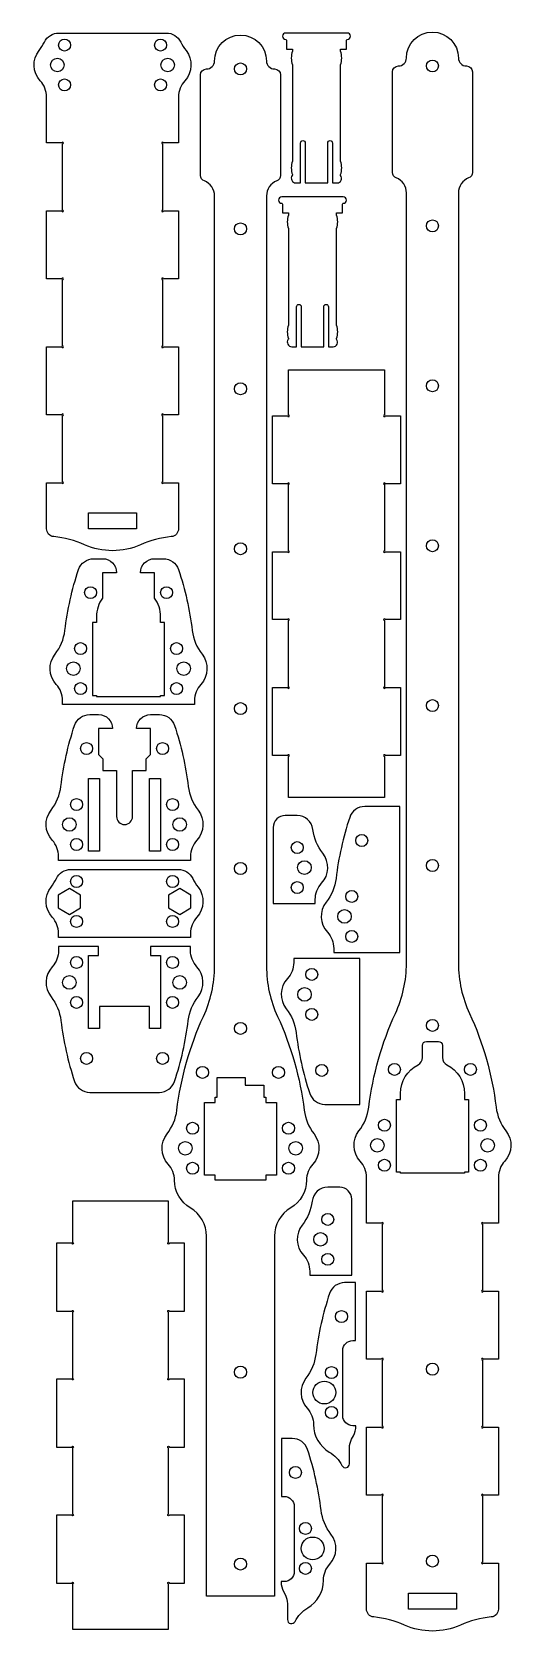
# Model space of a CAD drawing. Header units: millimetres. Extents: x 10 to 130, y 10 to 410.
import ezdxf

# ---------------------------------------------------------------- set-up
doc = ezdxf.new("R2010")
doc.units = ezdxf.units.MM
doc.layers.add('TechDraw', color=7, linetype='CONTINUOUS')

msp = doc.modelspace()

# ---------------------------------------------------------------- linework, layer by layer
at = {"layer": 'TechDraw', "color": 7}
for p, q in [((16.5633, 409.750001), (43.4367, 409.750001)), ((81, 409.750001), (73.3, 409.750001)), ((88.7, 409.750001), (81, 409.750001)), ((73.5, 407.950001), (73.5, 405.750001)), ((73.5, 405.750001), (75, 405.750001)), ((75, 405.750001), (75, 405.250001)), ((87, 405.250001), (87, 405.750001)), ((87, 405.750001), (88.5, 405.750001)), ((87.01142, 405.183401), (87.01142, 405.183401)), ((88.5, 405.750001), (88.5, 407.950001)), ((55.5, 402.75), (55.5, 402.75)), ((68.5, 402.75), (68.5, 402.75)), ((75, 401.750001), (75, 377.750001)), ((86.99999, 377.750001), (86.99999, 401.750001)), ((87.01141, 401.816601), (87.01141, 401.816601)), ((103.5, 403.5), (103.5, 403.5)), ((116.5, 403.5), (116.5, 403.5)), ((52, 374.147), (52, 399.25)), ((72, 399.25), (72, 374.147)), ((100, 374.897), (100, 400)), ((120, 400), (120, 374.897)), ((13.5, 382.250001), (13.5, 393.750001)), ((46.5, 393.750001), (46.5, 382.250001)), ((17.3, 382.250001), (13.5, 382.250001)), ((17.5, 365.450001), (17.5, 382.050001)), ((42.5, 382.050001), (42.5, 365.450001)), ((46.5, 382.250001), (42.7, 382.250001)), ((77, 372.250001), (77, 382.250001)), ((78.2, 382.250001), (78.2, 372.250001)), ((83.8, 372.250001), (83.8, 382.250001)), ((85, 382.250001), (85, 372.250001)), ((55.5, 176.3133), (55.5, 369.024)), ((68.5, 369.024), (68.5, 176.3133)), ((80, 368.750001), (72.3, 368.750001)), ((75.85109, 372.250001), (77, 372.250001)), ((78.2, 372.250001), (81, 372.250001)), ((87.7, 368.750001), (80, 368.750001)), ((81, 372.250001), (83.8, 372.250001)), ((85, 372.250001), (86.1489, 372.250001)), ((103.5, 177.0633), (103.5, 369.774)), ((116.5, 369.774), (116.5, 177.0633)), ((13.5, 348.250001), (13.5, 365.250001)), ((13.5, 365.250001), (13.7, 365.250001)), ((13.7, 365.250001), (17.3, 365.250001)), ((42.7, 365.250001), (46.3, 365.250001)), ((46.3, 365.250001), (46.5, 365.250001)), ((46.5, 365.250001), (46.5, 348.250001)), ((72.5, 366.950001), (72.5, 364.750001)), ((72.5, 364.750001), (74, 364.750001)), ((74, 364.750001), (74, 364.250001)), ((86, 364.250001), (86, 364.750001)), ((86, 364.750001), (87.5, 364.750001)), ((87.5, 364.750001), (87.5, 366.950001)), ((74, 360.750001), (74, 336.750001)), ((85.99999, 336.750001), (85.99999, 360.750001)), ((86.01141, 360.816601), (86.01141, 360.816601)), ((86.01142, 364.183401), (86.01142, 364.183401)), ((17.3, 348.250001), (13.5, 348.250001)), ((17.5, 331.450001), (17.5, 348.050001)), ((42.5, 348.050001), (42.5, 331.450001)), ((46.5, 348.250001), (42.7, 348.250001)), ((76, 331.250001), (76, 341.250001)), ((77.2, 341.250001), (77.2, 331.250001)), ((82.8, 331.250001), (82.8, 341.250001)), ((84, 341.250001), (84, 331.250001)), ((13.5, 314.25), (13.5, 331.250001)), ((13.5, 331.250001), (13.7, 331.250001)), ((13.7, 331.250001), (17.3, 331.250001)), ((42.7, 331.250001), (46.3, 331.250001)), ((46.3, 331.250001), (46.5, 331.250001)), ((46.5, 331.250001), (46.5, 314.25)), ((74.85109, 331.250001), (76, 331.250001)), ((77.2, 331.250001), (80, 331.250001)), ((80, 331.250001), (82.8, 331.250001)), ((84, 331.250001), (85.1489, 331.250001)), ((74, 314.2), (74, 325.5)), ((74, 325.5), (98, 325.5)), ((98, 325.5), (98, 314.2)), ((17.3, 314.25), (13.5, 314.25)), ((17.5, 297.45), (17.5, 314.05)), ((42.5, 314.05), (42.5, 297.45)), ((46.5, 314.25), (42.7, 314.25)), ((70, 297), (70, 314)), ((70, 314), (70.2, 314)), ((70.2, 314), (73.8, 314)), ((98.2, 314), (101.8, 314)), ((101.8, 314), (102, 314)), ((102, 314), (102, 297)), ((13.5, 285.75), (13.5, 297.25)), ((13.5, 297.25), (13.7, 297.25)), ((13.7, 297.25), (17.3, 297.25)), ((42.7, 297.25), (46.3, 297.25)), ((46.3, 297.25), (46.5, 297.25)), ((46.5, 297.25), (46.5, 285.75)), ((70.2, 297), (70, 297)), ((73.8, 297), (70.2, 297)), ((74, 280.2), (74, 296.8)), ((98, 296.8), (98, 280.2)), ((101.8, 297), (98.2, 297)), ((102, 297), (101.8, 297)), ((24, 285.75), (24, 289.75)), ((24, 289.75), (36, 289.75)), ((36, 289.75), (36, 285.75)), ((36, 285.75), (24, 285.75)), ((25.28735, 278.25), (27.5, 278.25)), ((40.5, 278.25), (42.71265, 278.25)), ((70, 263), (70, 280)), ((70, 280), (70.2, 280)), ((70.2, 280), (73.8, 280)), ((98.2, 280), (101.8, 280)), ((101.8, 280), (102, 280)), ((102, 280), (102, 263)), ((31, 274.75), (27.5, 274.75)), ((27.5, 274.75), (27.5, 268.41369)), ((40.5, 274.75), (37, 274.75)), ((40.5, 268.41369), (40.5, 274.75)), ((26, 262.25), (25, 262.25)), ((25, 262.25), (25, 244.05)), ((26, 263.75), (26, 262.25)), ((42, 262.25), (42, 263.75)), ((43, 262.25), (42, 262.25)), ((43, 244.05), (43, 262.25)), ((70.2, 263), (70, 263)), ((73.8, 263), (70.2, 263)), ((74, 246.2), (74, 262.8)), ((98, 262.8), (98, 246.2)), ((101.8, 263), (98.2, 263)), ((102, 263), (101.8, 263)), ((70, 229), (70, 246)), ((70, 246), (70.2, 246)), ((70.2, 246), (73.8, 246)), ((98.2, 246), (101.8, 246)), ((101.8, 246), (102, 246)), ((102, 246), (102, 229)), ((17.5, 241.75), (17.5, 242.75)), ((50.5, 241.75), (17.5, 241.75)), ((25, 244.05), (26, 244.05)), ((26, 244.05), (26, 243.75)), ((26, 243.75), (42, 243.75)), ((42, 243.75), (42, 244.05)), ((42, 244.05), (43, 244.05)), ((50.5, 242.75), (50.5, 241.75)), ((24.28735, 239.25), (26.5, 239.25)), ((39.5, 239.25), (41.71265, 239.25)), ((30, 235.75), (26.5, 235.75)), ((26.5, 235.75), (26.5, 229.25)), ((39.5, 235.75), (36, 235.75)), ((39.5, 229.25), (39.5, 235.75)), ((26.5, 229.25), (27.6, 228.15)), ((38.4, 228.15), (39.5, 229.25)), ((70.2, 229), (70, 229)), ((73.8, 229), (70.2, 229)), ((74, 218.5), (74, 228.8)), ((98, 228.8), (98, 218.5)), ((101.8, 229), (98.2, 229)), ((102, 229), (101.8, 229)), ((27.6, 228.15), (27.6, 225.25)), ((27.6, 225.25), (31, 225.25)), ((31, 225.25), (31, 213.75)), ((35, 213.75), (35, 225.25)), ((35, 225.25), (38.4, 225.25)), ((38.4, 225.25), (38.4, 228.15)), ((24, 205.05), (24, 223.25)), ((24, 223.25), (26.75, 223.25)), ((26.75, 223.25), (26.75, 205.05)), ((39.25, 205.05), (39.25, 223.25)), ((39.25, 223.25), (42, 223.25)), ((42, 223.25), (42, 205.05)), ((98, 218.5), (74, 218.5)), ((76.141489, 214.0229), (73.19047, 214.0229)), ((101.80953, 216.25), (93.09688, 216.25)), ((101.80953, 179.75), (101.80953, 216.25)), ((70.19047, 211.02293), (70.19047, 191.9771)), ((26.75, 205.05), (24, 205.05)), ((42, 205.05), (39.25, 205.05)), ((16.5, 202.75), (16.5, 203.75)), ((49.5, 202.75), (16.5, 202.75)), ((19.5633, 200.5), (46.4367, 200.5)), ((49.5, 203.75), (49.5, 202.75)), ((19.2, 195.73316), (16.4, 194.11658)), ((16.4, 194.11658), (16.4, 190.88342)), ((22, 194.11658), (19.2, 195.73316)), ((22, 190.88342), (22, 194.11658)), ((46.8, 195.73316), (44, 194.11658)), ((44, 194.11658), (44, 190.88342)), ((49.6, 194.11658), (46.8, 195.73316)), ((49.6, 190.88342), (49.6, 194.11658)), ((80.69047, 191.9771), (80.69047, 192.9771)), ((16.4, 190.88342), (19.2, 189.26684)), ((19.2, 189.26684), (22, 190.88342)), ((44, 190.88342), (46.8, 189.26684)), ((46.8, 189.26684), (49.6, 190.88342)), ((70.19047, 191.9771), (80.69047, 191.9771)), ((16.5, 183.5), (16.5, 184.5)), ((49.5, 184.5), (49.5, 183.5)), ((49.5, 183.5), (16.5, 183.5)), ((26.5, 181.25), (16.5, 181.25)), ((16.5, 181.25), (16.5, 180.25)), ((26.5, 178.95), (26.5, 181.25)), ((49.5, 181.25), (39.5, 181.25)), ((39.5, 181.25), (39.5, 178.95)), ((49.5, 180.25), (49.5, 181.25)), ((85.30953, 180.75), (85.30953, 179.75)), ((24, 160.75), (24, 178.95)), ((24, 178.95), (26.5, 178.95)), ((39.5, 178.95), (42, 178.95)), ((42, 178.95), (42, 160.75)), ((91.80953, 178.25), (75.30953, 178.25)), ((75.30953, 178.25), (75.30953, 177.25)), ((85.30953, 179.75), (101.80953, 179.75)), ((91.80953, 141.75), (91.80953, 178.25)), ((39.25, 166.25), (26.75, 166.25)), ((26.75, 166.25), (26.75, 160.75)), ((39.25, 160.75), (39.25, 166.25)), ((26.75, 160.75), (24, 160.75)), ((42, 160.75), (39.25, 160.75)), ((107.5, 153.4303), (107.5, 156.5)), ((108.5, 157.5), (111.5, 157.5)), ((112.5, 156.5), (112.5, 153.4303)), ((56.2, 143.55), (56.2, 148.45)), ((56.2, 148.45), (63.2, 148.45)), ((63.2, 148.45), (63.2, 146.55)), ((24.28735, 144.75), (41.71265, 144.75)), ((63.2, 146.55), (67.8, 146.55)), ((67.8, 146.55), (67.8, 143.55)), ((102, 143), (102, 144.5)), ((118, 144.5), (118, 143)), ((53, 124.05), (53, 142.25)), ((53, 142.25), (55.7, 142.25)), ((55.7, 142.25), (55.7, 143.55)), ((55.7, 143.55), (56.2, 143.55)), ((67.8, 143.55), (68.3, 143.55)), ((68.3, 143.55), (68.3, 142.25)), ((68.3, 142.25), (71, 142.25)), ((71, 142.25), (71, 124.05)), ((83.09688, 141.75), (91.80953, 141.75)), ((101, 124.8), (101, 143)), ((101, 143), (102, 143)), ((118, 143), (119, 143)), ((119, 143), (119, 124.8)), ((102, 124.8), (101, 124.8)), ((102, 124.5), (102, 124.8)), ((118, 124.5), (102, 124.5)), ((119, 124.8), (118, 124.8)), ((118, 124.8), (118, 124.5)), ((55.7, 124.05), (53, 124.05)), ((55.7, 122.75), (55.7, 124.05)), ((68.3, 122.75), (55.7, 122.75)), ((71, 124.05), (68.3, 124.05)), ((68.3, 124.05), (68.3, 122.75)), ((86.80953, 121.0229), (83.858511, 121.0229)), ((93.5, 112), (93.5, 123.5)), ((126.5, 123.5), (126.5, 112)), ((44, 117.5), (20, 117.5)), ((20, 117.5), (20, 107.2)), ((44, 107.2), (44, 117.5)), ((89.80953, 98.9771), (89.80953, 118.02293)), ((53.5, 18.75), (53.5, 108.75)), ((70.5, 108.75), (70.5, 18.75)), ((97.3, 112), (93.5, 112)), ((97.5, 95.2), (97.5, 111.8)), ((122.5, 111.8), (122.5, 95.2)), ((126.5, 112), (122.7, 112)), ((16.2, 107), (16, 107)), ((16, 107), (16, 90)), ((19.8, 107), (16.2, 107)), ((47.8, 107), (44.2, 107)), ((48, 107), (47.8, 107)), ((48, 90), (48, 107)), ((79.30953, 99.9771), (79.30953, 98.9771)), ((79.30953, 98.9771), (89.80953, 98.9771)), ((90.75953, 97.1583), (88.04688, 97.1583)), ((90.75953, 82.65935), (90.75953, 97.1583)), ((93.5, 78), (93.5, 95)), ((93.5, 95), (93.7, 95)), ((93.7, 95), (97.3, 95)), ((122.7, 95), (126.3, 95)), ((126.3, 95), (126.5, 95)), ((126.5, 95), (126.5, 78)), ((16, 90), (16.2, 90)), ((16.2, 90), (19.8, 90)), ((20, 89.8), (20, 73.2)), ((44, 73.2), (44, 89.8)), ((44.2, 90), (47.8, 90)), ((47.8, 90), (48, 90)), ((87.56953, 63.8583), (87.56953, 80.15935)), ((90.06953, 82.65935), (90.75953, 82.65935)), ((97.3, 78), (93.5, 78)), ((97.5, 61.2), (97.5, 77.8)), ((122.5, 77.8), (122.5, 61.2)), ((126.5, 78), (122.7, 78)), ((16.2, 73), (16, 73)), ((16, 73), (16, 56)), ((19.8, 73), (16.2, 73)), ((47.8, 73), (44.2, 73)), ((48, 73), (47.8, 73)), ((48, 56), (48, 73)), ((90.85953, 61.3583), (90.06953, 61.3583)), ((90.85953, 61.2583), (90.85953, 61.3583)), ((93.5, 44), (93.5, 61)), ((93.5, 61), (93.7, 61)), ((93.7, 61), (97.3, 61)), ((122.7, 61), (126.3, 61)), ((126.3, 61), (126.5, 61)), ((126.5, 61), (126.5, 44)), ((72.24047, 58.1583), (72.24047, 43.65935)), ((74.95312, 58.1583), (72.24047, 58.1583)), ((89.78894, 57.976), (90.25953, 58.8583)), ((16, 56), (16.2, 56)), ((16.2, 56), (19.8, 56)), ((20, 55.8), (20, 39.2)), ((44, 39.2), (44, 55.8)), ((44.2, 56), (47.8, 56)), ((47.8, 56), (48, 56)), ((89.25953, 51.8417), (89.25953, 55.8583)), ((72.24047, 43.65935), (72.93047, 43.65935)), ((75.43047, 41.15935), (75.43047, 24.8583)), ((97.3, 44), (93.5, 44)), ((97.5, 27.2), (97.5, 43.8)), ((122.5, 43.8), (122.5, 27.2)), ((126.5, 44), (122.7, 44)), ((16.2, 39), (16, 39)), ((16, 39), (16, 22)), ((19.8, 39), (16.2, 39)), ((47.8, 39), (44.2, 39)), ((48, 39), (47.8, 39)), ((48, 22), (48, 39)), ((93.5, 15.5), (93.5, 27)), ((93.5, 27), (93.7, 27)), ((93.7, 27), (97.3, 27)), ((122.7, 27), (126.3, 27)), ((126.3, 27), (126.5, 27)), ((126.5, 27), (126.5, 15.5)), ((16, 22), (16.2, 22)), ((16.2, 22), (19.8, 22)), ((20, 21.8), (20, 10.5)), ((44, 10.5), (44, 21.8)), ((44.2, 22), (47.8, 22)), ((47.8, 22), (48, 22)), ((72.93047, 22.3583), (72.14047, 22.3583)), ((72.14047, 22.3583), (72.14047, 22.2583)), ((70.5, 18.75), (53.5, 18.75)), ((72.74047, 19.8583), (73.21106, 18.976)), ((73.74047, 16.8583), (73.74047, 12.8417)), ((104, 15.5), (104, 19.5)), ((104, 19.5), (116, 19.5)), ((116, 19.5), (116, 15.5)), ((116, 15.5), (104, 15.5)), ((20, 10.5), (44, 10.5))]:
    msp.add_line(p, q, dxfattribs=at)
for points in [[(12.964, 407.495201), (13.6327, 408.874301), (15.0306, 409.750001), (16.5633, 409.750001)], [(43.4367, 409.750001), (44.9694, 409.750001), (46.3673, 408.874301), (47.036, 407.495201)], [(55.5, 402.75), (55.49999, 406.34), (58.41014, 409.25), (62, 409.25)], [(62, 409.25), (65.58986, 409.25), (68.50001, 406.34), (68.5, 402.75)], [(73.3, 409.750001), (72.85817, 409.750001), (72.5, 409.391801), (72.5, 408.950001)], [(72.5, 408.950001), (72.5, 408.508201), (72.85817, 408.150001), (73.3, 408.150001)], [(89.5, 408.950001), (89.5, 409.391801), (89.14183, 409.750001), (88.7, 409.750001)], [(88.7, 408.150001), (89.14183, 408.150001), (89.5, 408.508201), (89.5, 408.950001)], [(103.5, 403.5), (103.49999, 407.09), (106.41014, 410), (110, 410)], [(110, 410), (113.58986, 410), (116.50001, 407.09), (116.5, 403.5)], [(11.9166, 397.811201), (9.9885, 399.908101), (9.8617, 403.092501), (11.6171, 405.335901)], [(11.6171, 405.335901), (12.1414, 406.005901), (12.5929, 406.729701), (12.964, 407.495201)], [(16.5, 406.750001), (16.5, 407.578401), (17.1716, 408.250001), (18, 408.250001)], [(18, 405.250001), (17.1716, 405.250001), (16.5, 405.921601), (16.5, 406.750001)], [(18, 408.250001), (18.8284, 408.250001), (19.5, 407.578401), (19.5, 406.750001)], [(19.5, 406.750001), (19.5, 405.921601), (18.8284, 405.250001), (18, 405.250001)], [(40.5, 406.750001), (40.5, 407.578401), (41.1716, 408.250001), (42, 408.250001)], [(42, 405.250001), (41.1716, 405.250001), (40.5, 405.921601), (40.5, 406.750001)], [(42, 408.250001), (42.8284, 408.250001), (43.5, 407.578401), (43.5, 406.750001)], [(43.5, 406.750001), (43.5, 405.921601), (42.8284, 405.250001), (42, 405.250001)], [(47.036, 407.495201), (47.4071, 406.729701), (47.8586, 406.005901), (48.3829, 405.335901)], [(48.3829, 405.335901), (50.1383, 403.092501), (50.0115, 399.908101), (48.0834, 397.811201)], [(73.3, 408.150001), (73.41046, 408.150001), (73.5, 408.060501), (73.5, 407.950001)], [(74.98858, 405.183401), (74.60381, 404.094101), (74.60381, 402.905901), (74.98858, 401.816601)], [(75, 405.250001), (75, 405.227301), (74.99614, 405.204801), (74.98858, 405.183401)], [(87.01142, 405.183401), (87.00386, 405.204801), (87, 405.227301), (87, 405.250001)], [(87.01141, 401.816601), (87.39619, 402.905901), (87.39619, 404.094101), (87.01142, 405.183401)], [(88.5, 407.950001), (88.5, 408.060501), (88.58954, 408.150001), (88.7, 408.150001)], [(14.5, 401.750001), (14.5, 402.688901), (15.2611, 403.450001), (16.2, 403.450001)], [(16.2, 400.050001), (15.2611, 400.050001), (14.5, 400.811101), (14.5, 401.750001)], [(16.2, 403.450001), (17.1389, 403.450001), (17.9, 402.688901), (17.9, 401.750001)], [(17.9, 401.750001), (17.9, 400.811101), (17.1389, 400.050001), (16.2, 400.050001)], [(42.1, 401.750001), (42.1, 402.688901), (42.8611, 403.450001), (43.8, 403.450001)], [(43.8, 400.050001), (42.8611, 400.050001), (42.1, 400.811101), (42.1, 401.750001)], [(43.8, 403.450001), (44.7389, 403.450001), (45.5, 402.688901), (45.5, 401.750001)], [(45.5, 401.750001), (45.5, 400.811101), (44.7389, 400.050001), (43.8, 400.050001)], [(52, 399.25), (52, 400.078), (52.67157, 400.75), (53.5, 400.75)], [(53.5, 400.75), (54.60457, 400.75), (55.5, 401.645), (55.5, 402.75)], [(60.5, 400.75), (60.5, 401.578), (61.171573, 402.25), (62, 402.25)], [(62, 399.25), (61.171573, 399.25), (60.5, 399.922), (60.5, 400.75)], [(62, 402.25), (62.828427, 402.25), (63.5, 401.578), (63.5, 400.75)], [(63.5, 400.75), (63.5, 399.922), (62.828427, 399.25), (62, 399.25)], [(68.5, 402.75), (68.5, 401.645), (69.39543, 400.75), (70.5, 400.75)], [(70.5, 400.75), (71.32843, 400.75), (72, 400.078), (72, 399.25)], [(74.98858, 401.816601), (74.99614, 401.795201), (75, 401.772701), (75, 401.750001)], [(86.99999, 401.750001), (86.99999, 401.772701), (87.00385, 401.795201), (87.01141, 401.816601)], [(100, 400), (100, 400.828), (100.67157, 401.5), (101.5, 401.5)], [(101.5, 401.5), (102.60457, 401.5), (103.5, 402.395), (103.5, 403.5)], [(108.5, 401.5), (108.5, 402.328), (109.17157, 403), (110, 403)], [(110, 400), (109.17157, 400), (108.5, 400.672), (108.5, 401.5)], [(110, 403), (110.82843, 403), (111.5, 402.328), (111.5, 401.5)], [(111.5, 401.5), (111.5, 400.672), (110.82843, 400), (110, 400)], [(116.5, 403.5), (116.5, 402.395), (117.39543, 401.5), (118.5, 401.5)], [(118.5, 401.5), (119.32843, 401.5), (120, 400.828), (120, 400)], [(13.5, 393.750001), (13.5, 395.254401), (12.9349, 396.703901), (11.9166, 397.811201)], [(16.5, 396.750001), (16.5, 397.578401), (17.1716, 398.250001), (18, 398.250001)], [(18, 395.250001), (17.1716, 395.250001), (16.5, 395.921601), (16.5, 396.750001)], [(18, 398.250001), (18.8284, 398.250001), (19.5, 397.578401), (19.5, 396.750001)], [(19.5, 396.750001), (19.5, 395.921601), (18.8284, 395.250001), (18, 395.250001)], [(40.5, 396.750001), (40.5, 397.578401), (41.1716, 398.250001), (42, 398.250001)], [(42, 395.250001), (41.1716, 395.250001), (40.5, 395.921601), (40.5, 396.750001)], [(42, 398.250001), (42.8284, 398.250001), (43.5, 397.578401), (43.5, 396.750001)], [(43.5, 396.750001), (43.5, 395.921601), (42.8284, 395.250001), (42, 395.250001)], [(48.0834, 397.811201), (47.0651, 396.703901), (46.5, 395.254401), (46.5, 393.750001)], [(17.5, 382.450001), (17.3895, 382.450001), (17.3, 382.360501), (17.3, 382.250001)], [(17.7, 382.250001), (17.7, 382.360501), (17.6105, 382.450001), (17.5, 382.450001)], [(17.5, 382.050001), (17.6105, 382.050001), (17.7, 382.139501), (17.7, 382.250001)], [(42.5, 382.450001), (42.3895, 382.450001), (42.3, 382.360501), (42.3, 382.250001)], [(42.3, 382.250001), (42.3, 382.139501), (42.3895, 382.050001), (42.5, 382.050001)], [(42.7, 382.250001), (42.7, 382.360501), (42.6105, 382.450001), (42.5, 382.450001)], [(77, 382.250001), (77, 382.581371), (77.26863, 382.850001), (77.6, 382.850001)], [(77.6, 382.850001), (77.93137, 382.850001), (78.2, 382.581371), (78.2, 382.250001)], [(83.8, 382.250001), (83.8, 382.581371), (84.06863, 382.850001), (84.4, 382.850001)], [(84.4, 382.850001), (84.73137, 382.850001), (85, 382.581371), (85, 382.250001)], [(74.98858, 377.683401), (74.60381, 376.594101), (74.60381, 375.405901), (74.98858, 374.316601)], [(75, 377.750001), (75, 377.727301), (74.99614, 377.704801), (74.98858, 377.683401)], [(87.01141, 377.683401), (87.00385, 377.704801), (86.99999, 377.727301), (86.99999, 377.750001)], [(87.01141, 374.316601), (87.39618, 375.405901), (87.39618, 376.594101), (87.01141, 377.683401)], [(52.95455, 372.75), (52.37893, 372.975), (52, 373.529), (52, 374.147)], [(55.5, 369.024), (55.5, 370.672), (54.48953, 372.151), (52.95455, 372.75)], [(71.04545, 372.75), (69.51047, 372.151), (68.5, 370.672), (68.5, 369.024)], [(72, 374.147), (72, 373.529), (71.62107, 372.975), (71.04545, 372.75)], [(74.95559, 374.124301), (74.67696, 373.779401), (74.62128, 373.305001), (74.81245, 372.904901)], [(74.81245, 372.904901), (75.00362, 372.504701), (75.40764, 372.250001), (75.85109, 372.250001)], [(75, 374.250001), (75, 374.204301), (74.98433, 374.159901), (74.95559, 374.124301)], [(74.98858, 374.316601), (74.99614, 374.295201), (75, 374.272701), (75, 374.250001)], [(86.1489, 372.250001), (86.59235, 372.250001), (86.99637, 372.504701), (87.18754, 372.904901)], [(86.99999, 374.250001), (86.99999, 374.272701), (87.00385, 374.295201), (87.01141, 374.316601)], [(87.0444, 374.124301), (87.01566, 374.159901), (86.99999, 374.204301), (86.99999, 374.250001)], [(87.18754, 372.904901), (87.37871, 373.305001), (87.32303, 373.779401), (87.0444, 374.124301)], [(100.95455, 373.5), (100.37893, 373.725), (100, 374.279), (100, 374.897)], [(103.5, 369.774), (103.5, 371.422), (102.48953, 372.901), (100.95455, 373.5)], [(119.04545, 373.5), (117.51047, 372.901), (116.5, 371.422), (116.5, 369.774)], [(120, 374.897), (120, 374.279), (119.62107, 373.725), (119.04545, 373.5)], [(72.3, 368.750001), (71.85817, 368.750001), (71.5, 368.391801), (71.5, 367.950001)], [(88.5, 367.950001), (88.5, 368.391801), (88.14183, 368.750001), (87.7, 368.750001)], [(17.3, 365.250001), (17.3, 365.139501), (17.3895, 365.050001), (17.5, 365.050001)], [(17.7, 365.250001), (17.7, 365.360501), (17.6105, 365.450001), (17.5, 365.450001)], [(17.5, 365.050001), (17.6105, 365.050001), (17.7, 365.139501), (17.7, 365.250001)], [(42.5, 365.450001), (42.3895, 365.450001), (42.3, 365.360501), (42.3, 365.250001)], [(42.3, 365.250001), (42.3, 365.139501), (42.3895, 365.050001), (42.5, 365.050001)], [(42.5, 365.050001), (42.6105, 365.050001), (42.7, 365.139501), (42.7, 365.250001)], [(71.5, 367.950001), (71.5, 367.508201), (71.85817, 367.150001), (72.3, 367.150001)], [(72.3, 367.150001), (72.41046, 367.150001), (72.5, 367.060501), (72.5, 366.950001)], [(87.5, 366.950001), (87.5, 367.060501), (87.58954, 367.150001), (87.7, 367.150001)], [(87.7, 367.150001), (88.14183, 367.150001), (88.5, 367.508201), (88.5, 367.950001)], [(60.5, 360.75), (60.5, 361.578), (61.171573, 362.25), (62, 362.25)], [(62, 359.25), (61.171573, 359.25), (60.5, 359.922), (60.5, 360.75)], [(62, 362.25), (62.828427, 362.25), (63.5, 361.578), (63.5, 360.75)], [(63.5, 360.75), (63.5, 359.922), (62.828427, 359.25), (62, 359.25)], [(73.98858, 364.183401), (73.60381, 363.094101), (73.60381, 361.905901), (73.98858, 360.816601)], [(74, 364.250001), (74, 364.227301), (73.99614, 364.204801), (73.98858, 364.183401)], [(73.98858, 360.816601), (73.99614, 360.795201), (74, 360.772701), (74, 360.750001)], [(85.99999, 360.750001), (85.99999, 360.772701), (86.00385, 360.795201), (86.01141, 360.816601)], [(86.01142, 364.183401), (86.00386, 364.204801), (86, 364.227301), (86, 364.250001)], [(86.01141, 360.816601), (86.39619, 361.905901), (86.39619, 363.094101), (86.01142, 364.183401)], [(108.5, 361.5), (108.5, 362.328), (109.17157, 363), (110, 363)], [(110, 360), (109.17157, 360), (108.5, 360.672), (108.5, 361.5)], [(110, 363), (110.82843, 363), (111.5, 362.328), (111.5, 361.5)], [(111.5, 361.5), (111.5, 360.672), (110.82843, 360), (110, 360)], [(17.5, 348.450001), (17.3895, 348.450001), (17.3, 348.360461), (17.3, 348.250001)], [(17.7, 348.250001), (17.7, 348.360461), (17.6105, 348.450001), (17.5, 348.450001)], [(42.5, 348.450001), (42.3895, 348.450001), (42.3, 348.360461), (42.3, 348.250001)], [(42.7, 348.250001), (42.7, 348.360461), (42.6105, 348.450001), (42.5, 348.450001)], [(17.5, 348.050001), (17.6105, 348.050001), (17.7, 348.139541), (17.7, 348.250001)], [(42.3, 348.250001), (42.3, 348.139541), (42.3895, 348.050001), (42.5, 348.050001)], [(76, 341.250001), (76, 341.581371), (76.26863, 341.850001), (76.6, 341.850001)], [(76.6, 341.850001), (76.93137, 341.850001), (77.2, 341.581371), (77.2, 341.250001)], [(82.8, 341.250001), (82.8, 341.581371), (83.06863, 341.850001), (83.4, 341.850001)], [(83.4, 341.850001), (83.73137, 341.850001), (84, 341.581371), (84, 341.250001)], [(73.98858, 336.683401), (73.60381, 335.594101), (73.60381, 334.405901), (73.98858, 333.316601)], [(74, 336.750001), (74, 336.727301), (73.99614, 336.704801), (73.98858, 336.683401)], [(86.01141, 336.683401), (86.00385, 336.704801), (85.99999, 336.727301), (85.99999, 336.750001)], [(86.01141, 333.316601), (86.39618, 334.405901), (86.39618, 335.594101), (86.01141, 336.683401)], [(73.95559, 333.124301), (73.67696, 332.779401), (73.62128, 332.305001), (73.81245, 331.904901)], [(74, 333.250001), (74, 333.204301), (73.98433, 333.159901), (73.95559, 333.124301)], [(73.98858, 333.316601), (73.99614, 333.295201), (74, 333.272701), (74, 333.250001)], [(85.99999, 333.250001), (85.99999, 333.272701), (86.00385, 333.295201), (86.01141, 333.316601)], [(86.0444, 333.124301), (86.01566, 333.159901), (85.99999, 333.204301), (85.99999, 333.250001)], [(86.18754, 331.904901), (86.37871, 332.305001), (86.32303, 332.779401), (86.0444, 333.124301)], [(17.3, 331.250001), (17.3, 331.139501), (17.3895, 331.050001), (17.5, 331.050001)], [(17.7, 331.250001), (17.7, 331.360501), (17.6105, 331.450001), (17.5, 331.450001)], [(17.5, 331.050001), (17.6105, 331.050001), (17.7, 331.139501), (17.7, 331.250001)], [(42.5, 331.450001), (42.3895, 331.450001), (42.3, 331.360501), (42.3, 331.250001)], [(42.3, 331.250001), (42.3, 331.139501), (42.3895, 331.050001), (42.5, 331.050001)], [(42.5, 331.050001), (42.6105, 331.050001), (42.7, 331.139501), (42.7, 331.250001)], [(73.81245, 331.904901), (74.00362, 331.504701), (74.40764, 331.250001), (74.85109, 331.250001)], [(85.1489, 331.250001), (85.59235, 331.250001), (85.99637, 331.504701), (86.18754, 331.904901)], [(60.5, 320.75), (60.5, 321.578), (61.171573, 322.25), (62, 322.25)], [(62, 319.25), (61.171573, 319.25), (60.5, 319.922), (60.5, 320.75)], [(62, 322.25), (62.828427, 322.25), (63.5, 321.578), (63.5, 320.75)], [(63.5, 320.75), (63.5, 319.922), (62.828427, 319.25), (62, 319.25)], [(108.5, 321.5), (108.5, 322.328), (109.17157, 323), (110, 323)], [(110, 320), (109.17157, 320), (108.5, 320.672), (108.5, 321.5)], [(110, 323), (110.82843, 323), (111.5, 322.328), (111.5, 321.5)], [(111.5, 321.5), (111.5, 320.672), (110.82843, 320), (110, 320)], [(17.5, 314.45), (17.3895, 314.45), (17.3, 314.3605), (17.3, 314.25)], [(17.7, 314.25), (17.7, 314.3605), (17.6105, 314.45), (17.5, 314.45)], [(17.5, 314.05), (17.6105, 314.05), (17.7, 314.1395), (17.7, 314.25)], [(42.5, 314.45), (42.3895, 314.45), (42.3, 314.3605), (42.3, 314.25)], [(42.3, 314.25), (42.3, 314.1395), (42.3895, 314.05), (42.5, 314.05)], [(42.7, 314.25), (42.7, 314.3605), (42.6105, 314.45), (42.5, 314.45)], [(73.8, 314), (73.8, 313.8895), (73.8895, 313.8), (74, 313.8)], [(74.2, 314), (74.2, 314.1105), (74.1105, 314.2), (74, 314.2)], [(74, 313.8), (74.1105, 313.8), (74.2, 313.8895), (74.2, 314)], [(98, 314.2), (97.8895, 314.2), (97.8, 314.1105), (97.8, 314)], [(97.8, 314), (97.8, 313.8895), (97.8895, 313.8), (98, 313.8)], [(98, 313.8), (98.1105, 313.8), (98.2, 313.8895), (98.2, 314)], [(17.3, 297.25), (17.3, 297.1395), (17.3895, 297.05), (17.5, 297.05)], [(17.7, 297.25), (17.7, 297.3605), (17.6105, 297.45), (17.5, 297.45)], [(17.5, 297.05), (17.6105, 297.05), (17.7, 297.1395), (17.7, 297.25)], [(42.5, 297.45), (42.3895, 297.45), (42.3, 297.3605), (42.3, 297.25)], [(42.3, 297.25), (42.3, 297.1395), (42.3895, 297.05), (42.5, 297.05)], [(42.5, 297.05), (42.6105, 297.05), (42.7, 297.1395), (42.7, 297.25)], [(74, 297.2), (73.8895, 297.2), (73.8, 297.1105), (73.8, 297)], [(74.2, 297), (74.2, 297.1105), (74.1105, 297.2), (74, 297.2)], [(74, 296.8), (74.1105, 296.8), (74.2, 296.8895), (74.2, 297)], [(98, 297.2), (97.8895, 297.2), (97.8, 297.1105), (97.8, 297)], [(97.8, 297), (97.8, 296.8895), (97.8895, 296.8), (98, 296.8)], [(98.2, 297), (98.2, 297.1105), (98.1105, 297.2), (98, 297.2)], [(15.3048, 283.7595), (14.2808, 283.86), (13.5, 284.721), (13.5, 285.75)], [(46.5, 285.75), (46.5, 284.721), (45.7192, 283.86), (44.6952, 283.7595)], [(23, 281.7325), (20.55963, 282.8147), (17.9617, 283.499), (15.3048, 283.7595)], [(37, 281.7325), (32.54265, 279.7558), (27.45735, 279.7558), (23, 281.7325)], [(44.6952, 283.7595), (42.0383, 283.499), (39.44037, 282.8147), (37, 281.7325)], [(60.5, 280.75), (60.5, 281.5784), (61.171573, 282.25), (62, 282.25)], [(62, 279.25), (61.171573, 279.25), (60.5, 279.9216), (60.5, 280.75)], [(62, 282.25), (62.828427, 282.25), (63.5, 281.5784), (63.5, 280.75)], [(63.5, 280.75), (63.5, 279.9216), (62.828427, 279.25), (62, 279.25)], [(108.5, 281.5), (108.5, 282.3284), (109.17157, 283), (110, 283)], [(110, 280), (109.17157, 280), (108.5, 280.6716), (108.5, 281.5)], [(110, 283), (110.82843, 283), (111.5, 282.3284), (111.5, 281.5)], [(111.5, 281.5), (111.5, 280.6716), (110.82843, 280), (110, 280)], [(21.4899, 275.5067), (22.0318, 277.1443), (23.5624, 278.25), (25.28735, 278.25)], [(27.5, 278.25), (29.433, 278.25), (31, 276.683), (31, 274.75)], [(37, 274.75), (37, 276.683), (38.567, 278.25), (40.5, 278.25)], [(42.71265, 278.25), (44.4376, 278.25), (45.9682, 277.1443), (46.5101, 275.5067)], [(73.8, 280), (73.8, 279.88954), (73.8895, 279.8), (74, 279.8)], [(74.2, 280), (74.2, 280.11046), (74.1105, 280.2), (74, 280.2)], [(74, 279.8), (74.1105, 279.8), (74.2, 279.88954), (74.2, 280)], [(98, 280.2), (97.8895, 280.2), (97.8, 280.11046), (97.8, 280)], [(97.8, 280), (97.8, 279.88954), (97.8895, 279.8), (98, 279.8)], [(98, 279.8), (98.1105, 279.8), (98.2, 279.88954), (98.2, 280)], [(18.0783, 260.27957), (18.7089, 265.45564), (19.8517, 270.5563), (21.4899, 275.5067)], [(46.5101, 275.5067), (48.1483, 270.5563), (49.2911, 265.45564), (49.9217, 260.27957)], [(23, 269.75), (23, 270.5784), (23.6716, 271.25), (24.5, 271.25)], [(24.5, 268.25), (23.6716, 268.25), (23, 268.92157), (23, 269.75)], [(24.5, 271.25), (25.32843, 271.25), (26, 270.5784), (26, 269.75)], [(26, 269.75), (26, 268.92157), (25.32843, 268.25), (24.5, 268.25)], [(27.5, 268.41369), (26.52461, 267.05424), (26, 265.42317), (26, 263.75)], [(42, 263.75), (42, 265.42317), (41.47539, 267.05424), (40.5, 268.41369)], [(42, 269.75), (42, 270.5784), (42.67157, 271.25), (43.5, 271.25)], [(43.5, 268.25), (42.67157, 268.25), (42, 268.92157), (42, 269.75)], [(43.5, 271.25), (44.3284, 271.25), (45, 270.5784), (45, 269.75)], [(45, 269.75), (45, 268.92157), (44.3284, 268.25), (43.5, 268.25)], [(74, 263.2), (73.8895, 263.2), (73.8, 263.11046), (73.8, 263)], [(74.2, 263), (74.2, 263.11046), (74.1105, 263.2), (74, 263.2)], [(74, 262.8), (74.1105, 262.8), (74.2, 262.88954), (74.2, 263)], [(98, 263.2), (97.8895, 263.2), (97.8, 263.11046), (97.8, 263)], [(97.8, 263), (97.8, 262.88954), (97.8895, 262.8), (98, 262.8)], [(98.2, 263), (98.2, 263.11046), (98.1105, 263.2), (98, 263.2)], [(15.6171, 254.33591), (16.9632, 256.0562), (17.8142, 258.11127), (18.0783, 260.27957)], [(20.5, 255.75), (20.5, 256.57843), (21.1716, 257.25), (22, 257.25)], [(22, 257.25), (22.8284, 257.25), (23.5, 256.57843), (23.5, 255.75)], [(44.5, 255.75), (44.5, 256.57843), (45.1716, 257.25), (46, 257.25)], [(46, 257.25), (46.8284, 257.25), (47.5, 256.57843), (47.5, 255.75)], [(49.9217, 260.27957), (50.1858, 258.11127), (51.0368, 256.0562), (52.3829, 254.33591)], [(15.9166, 246.8112), (13.9885, 248.9081), (13.8617, 252.09249), (15.6171, 254.33591)], [(18.5, 250.75), (18.5, 251.68888), (19.2611, 252.45), (20.2, 252.45)], [(20.2, 252.45), (21.1389, 252.45), (21.9, 251.68888), (21.9, 250.75)], [(22, 254.25), (21.1716, 254.25), (20.5, 254.92157), (20.5, 255.75)], [(23.5, 255.75), (23.5, 254.92157), (22.8284, 254.25), (22, 254.25)], [(46, 254.25), (45.1716, 254.25), (44.5, 254.92157), (44.5, 255.75)], [(47.5, 255.75), (47.5, 254.92157), (46.8284, 254.25), (46, 254.25)], [(46.1, 250.75), (46.1, 251.68888), (46.8611, 252.45), (47.8, 252.45)], [(47.8, 252.45), (48.7389, 252.45), (49.5, 251.68888), (49.5, 250.75)], [(52.3829, 254.33591), (54.1383, 252.09249), (54.0115, 248.9081), (52.0834, 246.8112)], [(20.2, 249.05), (19.2611, 249.05), (18.5, 249.8111), (18.5, 250.75)], [(21.9, 250.75), (21.9, 249.8111), (21.1389, 249.05), (20.2, 249.05)], [(47.8, 249.05), (46.8611, 249.05), (46.1, 249.8111), (46.1, 250.75)], [(49.5, 250.75), (49.5, 249.8111), (48.7389, 249.05), (47.8, 249.05)], [(17.5, 242.75), (17.5, 244.2544), (16.9349, 245.7039), (15.9166, 246.8112)], [(20.5, 245.75), (20.5, 246.5784), (21.1716, 247.25), (22, 247.25)], [(22, 244.25), (21.1716, 244.25), (20.5, 244.9216), (20.5, 245.75)], [(22, 247.25), (22.8284, 247.25), (23.5, 246.5784), (23.5, 245.75)], [(23.5, 245.75), (23.5, 244.9216), (22.8284, 244.25), (22, 244.25)], [(44.5, 245.75), (44.5, 246.5784), (45.1716, 247.25), (46, 247.25)], [(46, 244.25), (45.1716, 244.25), (44.5, 244.9216), (44.5, 245.75)], [(46, 247.25), (46.8284, 247.25), (47.5, 246.5784), (47.5, 245.75)], [(47.5, 245.75), (47.5, 244.9216), (46.8284, 244.25), (46, 244.25)], [(52.0834, 246.8112), (51.0651, 245.7039), (50.5, 244.2544), (50.5, 242.75)], [(73.8, 246), (73.8, 245.8895), (73.8895, 245.8), (74, 245.8)], [(74.2, 246), (74.2, 246.1105), (74.1105, 246.2), (74, 246.2)], [(74, 245.8), (74.1105, 245.8), (74.2, 245.8895), (74.2, 246)], [(98, 246.2), (97.8895, 246.2), (97.8, 246.1105), (97.8, 246)], [(97.8, 246), (97.8, 245.8895), (97.8895, 245.8), (98, 245.8)], [(98, 245.8), (98.1105, 245.8), (98.2, 245.8895), (98.2, 246)], [(60.5, 240.75), (60.5, 241.5784), (61.171573, 242.25), (62, 242.25)], [(62, 239.25), (61.171573, 239.25), (60.5, 239.9216), (60.5, 240.75)], [(62, 242.25), (62.828427, 242.25), (63.5, 241.5784), (63.5, 240.75)], [(63.5, 240.75), (63.5, 239.9216), (62.828427, 239.25), (62, 239.25)], [(108.5, 241.5), (108.5, 242.3284), (109.17157, 243), (110, 243)], [(110, 240), (109.17157, 240), (108.5, 240.6716), (108.5, 241.5)], [(110, 243), (110.82843, 243), (111.5, 242.3284), (111.5, 241.5)], [(111.5, 241.5), (111.5, 240.6716), (110.82843, 240), (110, 240)], [(17.0783, 221.27957), (17.7089, 226.45564), (18.8517, 231.5563), (20.4899, 236.5067)], [(20.4899, 236.5067), (21.0318, 238.1443), (22.5624, 239.25), (24.28735, 239.25)], [(26.5, 239.25), (28.433, 239.25), (30, 237.683), (30, 235.75)], [(36, 235.75), (36, 237.683), (37.567, 239.25), (39.5, 239.25)], [(41.71265, 239.25), (43.4376, 239.25), (44.9682, 238.1443), (45.5101, 236.5067)], [(45.5101, 236.5067), (47.1483, 231.5563), (48.2911, 226.45564), (48.9217, 221.27957)], [(22, 230.75), (22, 231.5784), (22.6716, 232.25), (23.5, 232.25)], [(23.5, 229.25), (22.6716, 229.25), (22, 229.92157), (22, 230.75)], [(23.5, 232.25), (24.32843, 232.25), (25, 231.5784), (25, 230.75)], [(25, 230.75), (25, 229.92157), (24.32843, 229.25), (23.5, 229.25)], [(41, 230.75), (41, 231.5784), (41.67157, 232.25), (42.5, 232.25)], [(42.5, 229.25), (41.67157, 229.25), (41, 229.92157), (41, 230.75)], [(42.5, 232.25), (43.3284, 232.25), (44, 231.5784), (44, 230.75)], [(44, 230.75), (44, 229.92157), (43.3284, 229.25), (42.5, 229.25)], [(74, 229.2), (73.8895, 229.2), (73.8, 229.1105), (73.8, 229)], [(74.2, 229), (74.2, 229.1105), (74.1105, 229.2), (74, 229.2)], [(74, 228.8), (74.1105, 228.8), (74.2, 228.8895), (74.2, 229)], [(98, 229.2), (97.8895, 229.2), (97.8, 229.1105), (97.8, 229)], [(97.8, 229), (97.8, 228.8895), (97.8895, 228.8), (98, 228.8)], [(98.2, 229), (98.2, 229.1105), (98.1105, 229.2), (98, 229.2)], [(14.6171, 215.33591), (15.9632, 217.0562), (16.8142, 219.11127), (17.0783, 221.27957)], [(48.9217, 221.27957), (49.1858, 219.11127), (50.0368, 217.0562), (51.3829, 215.33591)], [(19.5, 216.75), (19.5, 217.57843), (20.1716, 218.25), (21, 218.25)], [(21, 215.25), (20.1716, 215.25), (19.5, 215.92157), (19.5, 216.75)], [(21, 218.25), (21.8284, 218.25), (22.5, 217.57843), (22.5, 216.75)], [(22.5, 216.75), (22.5, 215.92157), (21.8284, 215.25), (21, 215.25)], [(43.5, 216.75), (43.5, 217.57843), (44.1716, 218.25), (45, 218.25)], [(45, 215.25), (44.1716, 215.25), (43.5, 215.92157), (43.5, 216.75)], [(45, 218.25), (45.8284, 218.25), (46.5, 217.57843), (46.5, 216.75)], [(46.5, 216.75), (46.5, 215.92157), (45.8284, 215.25), (45, 215.25)], [(14.9166, 207.8112), (12.9885, 209.9081), (12.8617, 213.09249), (14.6171, 215.33591)], [(17.5, 211.75), (17.5, 212.68888), (18.2611, 213.45), (19.2, 213.45)], [(19.2, 213.45), (20.1389, 213.45), (20.9, 212.68888), (20.9, 211.75)], [(31, 213.75), (31, 212.64543), (31.89543, 211.75), (33, 211.75)], [(33, 211.75), (34.10457, 211.75), (35, 212.64543), (35, 213.75)], [(45.1, 211.75), (45.1, 212.68888), (45.8611, 213.45), (46.8, 213.45)], [(46.8, 213.45), (47.7389, 213.45), (48.5, 212.68888), (48.5, 211.75)], [(51.3829, 215.33591), (53.1383, 213.09249), (53.0115, 209.9081), (51.0834, 207.8112)], [(73.19047, 214.0229), (71.53362, 214.0229), (70.19047, 212.67979), (70.19047, 211.02293)], [(80.11213, 210.50666), (79.8676, 212.51388), (78.16355, 214.0229), (76.141489, 214.0229)], [(89.29941, 213.5067), (87.66123, 208.5563), (86.51845, 203.45564), (85.88786, 198.27957)], [(93.09688, 216.25), (91.37196, 216.25), (89.84132, 215.1443), (89.29941, 213.5067)], [(19.2, 210.05), (18.2611, 210.05), (17.5, 210.8111), (17.5, 211.75)], [(20.9, 211.75), (20.9, 210.8111), (20.1389, 210.05), (19.2, 210.05)], [(46.8, 210.05), (45.8611, 210.05), (45.1, 210.8111), (45.1, 211.75)], [(48.5, 211.75), (48.5, 210.8111), (47.7389, 210.05), (46.8, 210.05)], [(82.57333, 204.56298), (81.22727, 206.28327), (80.37629, 208.33834), (80.11214, 210.50663)], [(90.80953, 207.75), (90.80953, 208.5784), (91.481099, 209.25), (92.309526, 209.25)], [(92.309526, 209.25), (93.13795, 209.25), (93.80953, 208.5784), (93.80953, 207.75)], [(16.5, 203.75), (16.5, 205.2544), (15.9349, 206.7039), (14.9166, 207.8112)], [(19.5, 206.75), (19.5, 207.5784), (20.1716, 208.25), (21, 208.25)], [(21, 205.25), (20.1716, 205.25), (19.5, 205.9216), (19.5, 206.75)], [(21, 208.25), (21.8284, 208.25), (22.5, 207.5784), (22.5, 206.75)], [(22.5, 206.75), (22.5, 205.9216), (21.8284, 205.25), (21, 205.25)], [(43.5, 206.75), (43.5, 207.5784), (44.1716, 208.25), (45, 208.25)], [(45, 205.25), (44.1716, 205.25), (43.5, 205.9216), (43.5, 206.75)], [(45, 208.25), (45.8284, 208.25), (46.5, 207.5784), (46.5, 206.75)], [(46.5, 206.75), (46.5, 205.9216), (45.8284, 205.25), (45, 205.25)], [(51.0834, 207.8112), (50.0651, 206.7039), (49.5, 205.2544), (49.5, 203.75)], [(74.69047, 205.97707), (74.69047, 206.80549), (75.36205, 207.47707), (76.190474, 207.47707)], [(76.190474, 204.47707), (75.36205, 204.47707), (74.69047, 205.14864), (74.69047, 205.97707)], [(76.190474, 207.47707), (77.018901, 207.47707), (77.690474, 206.80549), (77.690474, 205.97707)], [(77.690474, 205.97707), (77.690474, 205.14864), (77.018901, 204.47707), (76.190474, 204.47707)], [(82.27388, 197.03831), (84.202, 199.13514), (84.32873, 202.31956), (82.57333, 204.56298)], [(92.309526, 206.25), (91.481099, 206.25), (90.80953, 206.92157), (90.80953, 207.75)], [(93.80953, 207.75), (93.80953, 206.92157), (93.13795, 206.25), (92.309526, 206.25)], [(15.964, 198.24519), (16.6327, 199.62426), (18.0306, 200.5), (19.5633, 200.5)], [(46.4367, 200.5), (47.9694, 200.5), (49.3673, 199.62426), (50.036, 198.24519)], [(60.5, 200.75), (60.5, 201.5784), (61.171573, 202.25), (62, 202.25)], [(62, 199.25), (61.171573, 199.25), (60.5, 199.9216), (60.5, 200.75)], [(62, 202.25), (62.828427, 202.25), (63.5, 201.5784), (63.5, 200.75)], [(63.5, 200.75), (63.5, 199.9216), (62.828427, 199.25), (62, 199.25)], [(76.290474, 200.97707), (76.290474, 201.91595), (77.05159, 202.67707), (77.990474, 202.67707)], [(77.990474, 199.27707), (77.05159, 199.27707), (76.290474, 200.03818), (76.290474, 200.97707)], [(77.990474, 202.67707), (78.92936, 202.67707), (79.69047, 201.91595), (79.69047, 200.97707)], [(79.69047, 200.97707), (79.69047, 200.03818), (78.92936, 199.27707), (77.990474, 199.27707)], [(108.5, 201.5), (108.5, 202.32843), (109.17157, 203), (110, 203)], [(110, 200), (109.17157, 200), (108.5, 200.67157), (108.5, 201.5)], [(110, 203), (110.82843, 203), (111.5, 202.32843), (111.5, 201.5)], [(111.5, 201.5), (111.5, 200.67157), (110.82843, 200), (110, 200)], [(14.6171, 196.08591), (15.1414, 196.7559), (15.5929, 197.47972), (15.964, 198.24519)], [(19.5, 197.5), (19.5, 198.32843), (20.1716, 199), (21, 199)], [(21, 196), (20.1716, 196), (19.5, 196.67157), (19.5, 197.5)], [(21, 199), (21.8284, 199), (22.5, 198.32843), (22.5, 197.5)], [(22.5, 197.5), (22.5, 196.67157), (21.8284, 196), (21, 196)], [(43.5, 197.5), (43.5, 198.32843), (44.1716, 199), (45, 199)], [(45, 196), (44.1716, 196), (43.5, 196.67157), (43.5, 197.5)], [(45, 199), (45.8284, 199), (46.5, 198.32843), (46.5, 197.5)], [(46.5, 197.5), (46.5, 196.67157), (45.8284, 196), (45, 196)], [(50.036, 198.24519), (50.4071, 197.47972), (50.8586, 196.7559), (51.3829, 196.08591)], [(74.69047, 195.97707), (74.69047, 196.80549), (75.36205, 197.47707), (76.190474, 197.47707)], [(76.190474, 197.47707), (77.018901, 197.47707), (77.690474, 196.80549), (77.690474, 195.97707)], [(80.69047, 192.9771), (80.69047, 194.48145), (81.2556, 195.93093), (82.27388, 197.03831)], [(85.88786, 198.27957), (85.62371, 196.11127), (84.77273, 194.0562), (83.42667, 192.33591)], [(14.9166, 188.56124), (12.9885, 190.65807), (12.8617, 193.84249), (14.6171, 196.08591)], [(51.3829, 196.08591), (53.1383, 193.84249), (53.0115, 190.65807), (51.0834, 188.56124)], [(76.190474, 194.47707), (75.36205, 194.47707), (74.69047, 195.14864), (74.69047, 195.97707)], [(77.690474, 195.97707), (77.690474, 195.14864), (77.018901, 194.47707), (76.190474, 194.47707)], [(83.42667, 192.33591), (81.6713, 190.09249), (81.798, 186.9081), (83.72612, 184.8112)], [(88.30953, 193.75), (88.30953, 194.57843), (88.9811, 195.25), (89.80953, 195.25)], [(89.80953, 192.25), (88.9811, 192.25), (88.30953, 192.92157), (88.30953, 193.75)], [(89.80953, 195.25), (90.63795, 195.25), (91.309526, 194.57843), (91.309526, 193.75)], [(91.309526, 193.75), (91.309526, 192.92157), (90.63795, 192.25), (89.80953, 192.25)], [(16.5, 184.5), (16.5, 186.00438), (15.9349, 187.45387), (14.9166, 188.56124)], [(19.5, 187.5), (19.5, 188.32843), (20.1716, 189), (21, 189)], [(21, 189), (21.8284, 189), (22.5, 188.32843), (22.5, 187.5)], [(43.5, 187.5), (43.5, 188.32843), (44.1716, 189), (45, 189)], [(45, 189), (45.8284, 189), (46.5, 188.32843), (46.5, 187.5)], [(51.0834, 188.56124), (50.0651, 187.45387), (49.5, 186.00438), (49.5, 184.5)], [(86.30953, 188.75), (86.30953, 189.68888), (87.07064, 190.45), (88.00953, 190.45)], [(88.00953, 187.05), (87.07064, 187.05), (86.30953, 187.8111), (86.30953, 188.75)], [(88.00953, 190.45), (88.94841, 190.45), (89.70953, 189.68888), (89.70953, 188.75)], [(89.70953, 188.75), (89.70953, 187.8111), (88.94841, 187.05), (88.00953, 187.05)], [(21, 186), (20.1716, 186), (19.5, 186.67157), (19.5, 187.5)], [(22.5, 187.5), (22.5, 186.67157), (21.8284, 186), (21, 186)], [(45, 186), (44.1716, 186), (43.5, 186.67157), (43.5, 187.5)], [(46.5, 187.5), (46.5, 186.67157), (45.8284, 186), (45, 186)], [(83.72612, 184.8112), (84.7444, 183.7039), (85.30953, 182.2544), (85.30953, 180.75)], [(88.30953, 183.75), (88.30953, 184.5784), (88.9811, 185.25), (89.80953, 185.25)], [(89.80953, 185.25), (90.63795, 185.25), (91.309526, 184.5784), (91.309526, 183.75)], [(16.5, 180.25), (16.5, 178.7456), (15.9349, 177.2961), (14.9166, 176.1888)], [(51.0834, 176.1888), (50.0651, 177.2961), (49.5, 178.7456), (49.5, 180.25)], [(89.80953, 182.25), (88.9811, 182.25), (88.30953, 182.9216), (88.30953, 183.75)], [(91.309526, 183.75), (91.309526, 182.9216), (90.63795, 182.25), (89.80953, 182.25)], [(19.5, 177.25), (19.5, 178.0784), (20.1716, 178.75), (21, 178.75)], [(21, 175.75), (20.1716, 175.75), (19.5, 176.4216), (19.5, 177.25)], [(21, 178.75), (21.8284, 178.75), (22.5, 178.0784), (22.5, 177.25)], [(22.5, 177.25), (22.5, 176.4216), (21.8284, 175.75), (21, 175.75)], [(43.5, 177.25), (43.5, 178.0784), (44.1716, 178.75), (45, 178.75)], [(45, 175.75), (44.1716, 175.75), (43.5, 176.4216), (43.5, 177.25)], [(45, 178.75), (45.8284, 178.75), (46.5, 178.0784), (46.5, 177.25)], [(46.5, 177.25), (46.5, 176.4216), (45.8284, 175.75), (45, 175.75)], [(52.74267, 163.75), (54.55927, 167.6892), (55.5, 171.9754), (55.5, 176.3133)], [(68.5, 176.3133), (68.5, 171.9754), (69.44073, 167.6892), (71.25733, 163.75)], [(75.30953, 177.25), (75.30953, 175.7456), (74.7444, 174.2961), (73.72612, 173.1888)], [(100.74267, 164.5), (102.55927, 168.4392), (103.5, 172.7254), (103.5, 177.0633)], [(116.5, 177.0633), (116.5, 172.7254), (117.44073, 168.4392), (119.25733, 164.5)], [(14.9166, 176.1888), (12.9885, 174.0919), (12.8617, 170.90751), (14.6171, 168.66409)], [(17.5, 172.25), (17.5, 173.1889), (18.2611, 173.95), (19.2, 173.95)], [(19.2, 170.55), (18.2611, 170.55), (17.5, 171.31112), (17.5, 172.25)], [(19.2, 173.95), (20.1389, 173.95), (20.9, 173.1889), (20.9, 172.25)], [(20.9, 172.25), (20.9, 171.31112), (20.1389, 170.55), (19.2, 170.55)], [(45.1, 172.25), (45.1, 173.1889), (45.8611, 173.95), (46.8, 173.95)], [(46.8, 170.55), (45.8611, 170.55), (45.1, 171.31112), (45.1, 172.25)], [(46.8, 173.95), (47.7389, 173.95), (48.5, 173.1889), (48.5, 172.25)], [(48.5, 172.25), (48.5, 171.31112), (47.7389, 170.55), (46.8, 170.55)], [(51.3829, 168.66409), (53.1383, 170.90751), (53.0115, 174.0919), (51.0834, 176.1888)], [(73.72612, 173.1888), (71.798, 171.0919), (71.6713, 167.90751), (73.42667, 165.66409)], [(78.30953, 174.25), (78.30953, 175.0784), (78.9811, 175.75), (79.80953, 175.75)], [(79.80953, 172.75), (78.9811, 172.75), (78.30953, 173.4216), (78.30953, 174.25)], [(79.80953, 175.75), (80.63795, 175.75), (81.309526, 175.0784), (81.309526, 174.25)], [(81.309526, 174.25), (81.309526, 173.4216), (80.63795, 172.75), (79.80953, 172.75)], [(14.6171, 168.66409), (15.9632, 166.9438), (16.8142, 164.88873), (17.0783, 162.72043)], [(19.5, 167.25), (19.5, 168.07843), (20.1716, 168.75), (21, 168.75)], [(21, 168.75), (21.8284, 168.75), (22.5, 168.07843), (22.5, 167.25)], [(43.5, 167.25), (43.5, 168.07843), (44.1716, 168.75), (45, 168.75)], [(45, 168.75), (45.8284, 168.75), (46.5, 168.07843), (46.5, 167.25)], [(48.9217, 162.72043), (49.1858, 164.88873), (50.0368, 166.9438), (51.3829, 168.66409)], [(76.30953, 169.25), (76.30953, 170.1889), (77.07064, 170.95), (78.00953, 170.95)], [(78.00953, 167.55), (77.07064, 167.55), (76.30953, 168.31112), (76.30953, 169.25)], [(78.00953, 170.95), (78.94841, 170.95), (79.70953, 170.1889), (79.70953, 169.25)], [(79.70953, 169.25), (79.70953, 168.31112), (78.94841, 167.55), (78.00953, 167.55)], [(21, 165.75), (20.1716, 165.75), (19.5, 166.42157), (19.5, 167.25)], [(22.5, 167.25), (22.5, 166.42157), (21.8284, 165.75), (21, 165.75)], [(45, 165.75), (44.1716, 165.75), (43.5, 166.42157), (43.5, 167.25)], [(46.5, 167.25), (46.5, 166.42157), (45.8284, 165.75), (45, 165.75)], [(73.42667, 165.66409), (74.77273, 163.9438), (75.62371, 161.88873), (75.88786, 159.72043)], [(78.30953, 164.25), (78.30953, 165.07843), (78.9811, 165.75), (79.80953, 165.75)], [(79.80953, 162.75), (78.9811, 162.75), (78.30953, 163.42157), (78.30953, 164.25)], [(79.80953, 165.75), (80.63795, 165.75), (81.309526, 165.07843), (81.309526, 164.25)], [(81.309526, 164.25), (81.309526, 163.42157), (80.63795, 162.75), (79.80953, 162.75)], [(94.0783, 141.0296), (95.0678, 149.1516), (97.3162, 157.07), (100.74267, 164.5)], [(119.25733, 164.5), (122.6838, 157.07), (124.9322, 149.1516), (125.9217, 141.0296)], [(17.0783, 162.72043), (17.7089, 157.54436), (18.8517, 152.4437), (20.4899, 147.4933)], [(45.5101, 147.4933), (47.1483, 152.4437), (48.2911, 157.54436), (48.9217, 162.72043)], [(46.0783, 140.2796), (47.0678, 148.4016), (49.3162, 156.32), (52.74267, 163.75)], [(60.5, 160.75), (60.5, 161.5784), (61.171573, 162.25), (62, 162.25)], [(62, 159.25), (61.171573, 159.25), (60.5, 159.9216), (60.5, 160.75)], [(62, 162.25), (62.828427, 162.25), (63.5, 161.5784), (63.5, 160.75)], [(63.5, 160.75), (63.5, 159.9216), (62.828427, 159.25), (62, 159.25)], [(71.25733, 163.75), (74.6838, 156.32), (76.9322, 148.4016), (77.9217, 140.2796)], [(108.5, 161.5), (108.5, 162.3284), (109.17157, 163), (110, 163)], [(110, 160), (109.17157, 160), (108.5, 160.6716), (108.5, 161.5)], [(110, 163), (110.82843, 163), (111.5, 162.3284), (111.5, 161.5)], [(111.5, 161.5), (111.5, 160.6716), (110.82843, 160), (110, 160)], [(75.88786, 159.72043), (76.51845, 154.54436), (77.66123, 149.4437), (79.29941, 144.4933)], [(107.5, 156.5), (107.5, 157.0523), (107.94772, 157.5), (108.5, 157.5)], [(111.5, 157.5), (112.05228, 157.5), (112.5, 157.0523), (112.5, 156.5)], [(22, 153.25), (22, 154.07843), (22.6716, 154.75), (23.5, 154.75)], [(23.5, 151.75), (22.6716, 151.75), (22, 152.4216), (22, 153.25)], [(23.5, 154.75), (24.32843, 154.75), (25, 154.07843), (25, 153.25)], [(25, 153.25), (25, 152.4216), (24.32843, 151.75), (23.5, 151.75)], [(41, 153.25), (41, 154.07843), (41.67157, 154.75), (42.5, 154.75)], [(42.5, 151.75), (41.67157, 151.75), (41, 152.4216), (41, 153.25)], [(42.5, 154.75), (43.3284, 154.75), (44, 154.07843), (44, 153.25)], [(44, 153.25), (44, 152.4216), (43.3284, 151.75), (42.5, 151.75)], [(106.4, 151.6442), (107.0745, 151.9841), (107.5, 152.675), (107.5, 153.4303)], [(112.5, 153.4303), (112.5, 152.675), (112.9255, 151.9841), (113.6, 151.6442)], [(51, 149.75), (51, 150.5784), (51.6716, 151.25), (52.5, 151.25)], [(52.5, 148.25), (51.6716, 148.25), (51, 148.9216), (51, 149.75)], [(52.5, 151.25), (53.32843, 151.25), (54, 150.5784), (54, 149.75)], [(54, 149.75), (54, 148.9216), (53.32843, 148.25), (52.5, 148.25)], [(70, 149.75), (70, 150.5784), (70.67157, 151.25), (71.5, 151.25)], [(71.5, 148.25), (70.67157, 148.25), (70, 148.9216), (70, 149.75)], [(71.5, 151.25), (72.3284, 151.25), (73, 150.5784), (73, 149.75)], [(73, 149.75), (73, 148.9216), (72.3284, 148.25), (71.5, 148.25)], [(80.80953, 150.25), (80.80953, 151.07843), (81.481099, 151.75), (82.309526, 151.75)], [(82.309526, 148.75), (81.481099, 148.75), (80.80953, 149.4216), (80.80953, 150.25)], [(82.309526, 151.75), (83.13795, 151.75), (83.80953, 151.07843), (83.80953, 150.25)], [(83.80953, 150.25), (83.80953, 149.4216), (83.13795, 148.75), (82.309526, 148.75)], [(99, 150.5), (99, 151.3284), (99.6716, 152), (100.5, 152)], [(100.5, 149), (99.6716, 149), (99, 149.6716), (99, 150.5)], [(100.5, 152), (101.32843, 152), (102, 151.3284), (102, 150.5)], [(102, 150.5), (102, 149.6716), (101.32843, 149), (100.5, 149)], [(102, 144.5), (102, 147.5212), (103.70199, 150.2847), (106.4, 151.6442)], [(113.6, 151.6442), (116.29801, 150.2847), (118, 147.5212), (118, 144.5)], [(118, 150.5), (118, 151.3284), (118.67157, 152), (119.5, 152)], [(119.5, 149), (118.67157, 149), (118, 149.6716), (118, 150.5)], [(119.5, 152), (120.3284, 152), (121, 151.3284), (121, 150.5)], [(121, 150.5), (121, 149.6716), (120.3284, 149), (119.5, 149)], [(20.4899, 147.4933), (21.0318, 145.8557), (22.5624, 144.75), (24.28735, 144.75)], [(41.71265, 144.75), (43.4376, 144.75), (44.9682, 145.8557), (45.5101, 147.4933)], [(79.29941, 144.4933), (79.84132, 142.8557), (81.37196, 141.75), (83.09688, 141.75)], [(43.6171, 134.3359), (44.9632, 136.0562), (45.8142, 138.1113), (46.0783, 140.2796)], [(77.9217, 140.2796), (78.1858, 138.1113), (79.0368, 136.0562), (80.3829, 134.3359)], [(91.6171, 135.0859), (92.9632, 136.8062), (93.8142, 138.8613), (94.0783, 141.0296)], [(125.9217, 141.0296), (126.1858, 138.8613), (127.0368, 136.8062), (128.3829, 135.0859)], [(48.5, 135.75), (48.5, 136.5784), (49.1716, 137.25), (50, 137.25)], [(50, 137.25), (50.8284, 137.25), (51.5, 136.5784), (51.5, 135.75)], [(72.5, 135.75), (72.5, 136.5784), (73.1716, 137.25), (74, 137.25)], [(74, 137.25), (74.8284, 137.25), (75.5, 136.5784), (75.5, 135.75)], [(96.5, 136.5), (96.5, 137.3284), (97.1716, 138), (98, 138)], [(98, 135), (97.1716, 135), (96.5, 135.6716), (96.5, 136.5)], [(98, 138), (98.8284, 138), (99.5, 137.3284), (99.5, 136.5)], [(99.5, 136.5), (99.5, 135.6716), (98.8284, 135), (98, 135)], [(120.5, 136.5), (120.5, 137.3284), (121.1716, 138), (122, 138)], [(122, 135), (121.1716, 135), (120.5, 135.6716), (120.5, 136.5)], [(122, 138), (122.8284, 138), (123.5, 137.3284), (123.5, 136.5)], [(123.5, 136.5), (123.5, 135.6716), (122.8284, 135), (122, 135)], [(43.9166, 126.8112), (41.9885, 128.9081), (41.8617, 132.0925), (43.6171, 134.3359)], [(46.5, 130.75), (46.5, 131.6889), (47.2611, 132.45), (48.2, 132.45)], [(48.2, 132.45), (49.1389, 132.45), (49.9, 131.6889), (49.9, 130.75)], [(50, 134.25), (49.1716, 134.25), (48.5, 134.9216), (48.5, 135.75)], [(51.5, 135.75), (51.5, 134.9216), (50.8284, 134.25), (50, 134.25)], [(74, 134.25), (73.1716, 134.25), (72.5, 134.9216), (72.5, 135.75)], [(75.5, 135.75), (75.5, 134.9216), (74.8284, 134.25), (74, 134.25)], [(74.1, 130.75), (74.1, 131.6889), (74.8611, 132.45), (75.8, 132.45)], [(75.8, 132.45), (76.7389, 132.45), (77.5, 131.6889), (77.5, 130.75)], [(80.3829, 134.3359), (82.1383, 132.0925), (82.0115, 128.9081), (80.0834, 126.8112)], [(91.9166, 127.5612), (89.9885, 129.6581), (89.8617, 132.8425), (91.6171, 135.0859)], [(94.5, 131.5), (94.5, 132.4389), (95.2611, 133.2), (96.2, 133.2)], [(96.2, 133.2), (97.1389, 133.2), (97.9, 132.4389), (97.9, 131.5)], [(122.1, 131.5), (122.1, 132.4389), (122.8611, 133.2), (123.8, 133.2)], [(123.8, 133.2), (124.7389, 133.2), (125.5, 132.4389), (125.5, 131.5)], [(128.3829, 135.0859), (130.1383, 132.8425), (130.0115, 129.6581), (128.0834, 127.5612)], [(48.2, 129.05), (47.2611, 129.05), (46.5, 129.8111), (46.5, 130.75)], [(49.9, 130.75), (49.9, 129.8111), (49.1389, 129.05), (48.2, 129.05)], [(75.8, 129.05), (74.8611, 129.05), (74.1, 129.8111), (74.1, 130.75)], [(77.5, 130.75), (77.5, 129.8111), (76.7389, 129.05), (75.8, 129.05)], [(96.2, 129.8), (95.2611, 129.8), (94.5, 130.5611), (94.5, 131.5)], [(97.9, 131.5), (97.9, 130.5611), (97.1389, 129.8), (96.2, 129.8)], [(123.8, 129.8), (122.8611, 129.8), (122.1, 130.5611), (122.1, 131.5)], [(125.5, 131.5), (125.5, 130.5611), (124.7389, 129.8), (123.8, 129.8)], [(45.5, 122.75), (45.5, 124.2544), (44.9349, 125.7039), (43.9166, 126.8112)], [(48.5, 125.75), (48.5, 126.5784), (49.1716, 127.25), (50, 127.25)], [(50, 124.25), (49.1716, 124.25), (48.5, 124.9216), (48.5, 125.75)], [(50, 127.25), (50.8284, 127.25), (51.5, 126.5784), (51.5, 125.75)], [(51.5, 125.75), (51.5, 124.9216), (50.8284, 124.25), (50, 124.25)], [(72.5, 125.75), (72.5, 126.5784), (73.1716, 127.25), (74, 127.25)], [(74, 124.25), (73.1716, 124.25), (72.5, 124.9216), (72.5, 125.75)], [(74, 127.25), (74.8284, 127.25), (75.5, 126.5784), (75.5, 125.75)], [(75.5, 125.75), (75.5, 124.9216), (74.8284, 124.25), (74, 124.25)], [(80.0834, 126.8112), (79.0651, 125.7039), (78.5, 124.2544), (78.5, 122.75)], [(93.5, 123.5), (93.5, 125.0044), (92.9349, 126.4539), (91.9166, 127.5612)], [(96.5, 126.5), (96.5, 127.3284), (97.1716, 128), (98, 128)], [(98, 125), (97.1716, 125), (96.5, 125.6716), (96.5, 126.5)], [(98, 128), (98.8284, 128), (99.5, 127.3284), (99.5, 126.5)], [(99.5, 126.5), (99.5, 125.6716), (98.8284, 125), (98, 125)], [(120.5, 126.5), (120.5, 127.3284), (121.1716, 128), (122, 128)], [(122, 125), (121.1716, 125), (120.5, 125.6716), (120.5, 126.5)], [(122, 128), (122.8284, 128), (123.5, 127.3284), (123.5, 126.5)], [(123.5, 126.5), (123.5, 125.6716), (122.8284, 125), (122, 125)], [(128.0834, 127.5612), (127.0651, 126.4539), (126.5, 125.0044), (126.5, 123.5)], [(49.4385, 115.8577), (46.998, 117.2958), (45.5, 119.9173), (45.5, 122.75)], [(78.5, 122.75), (78.5, 119.9173), (77.002, 117.2958), (74.5615, 115.8577)], [(83.858511, 121.0229), (81.83645, 121.0229), (80.1324, 119.51388), (79.88787, 117.50666)], [(89.80953, 118.02293), (89.80953, 119.67979), (88.46638, 121.0229), (86.80953, 121.0229)], [(79.88786, 117.50663), (79.62371, 115.33834), (78.77273, 113.28327), (77.42667, 111.56298)], [(53.5, 108.75), (53.5, 111.671), (51.9552, 114.3746), (49.4385, 115.8577)], [(74.5615, 115.8577), (72.0448, 114.3746), (70.5, 111.671), (70.5, 108.75)], [(82.309526, 112.97707), (82.309526, 113.80549), (82.981099, 114.47707), (83.809526, 114.47707)], [(83.809526, 111.47707), (82.981099, 111.47707), (82.309526, 112.14864), (82.309526, 112.97707)], [(83.809526, 114.47707), (84.63795, 114.47707), (85.30953, 113.80549), (85.30953, 112.97707)], [(85.30953, 112.97707), (85.30953, 112.14864), (84.63795, 111.47707), (83.809526, 111.47707)], [(97.5, 112.2), (97.3895, 112.2), (97.3, 112.1105), (97.3, 112)], [(97.7, 112), (97.7, 112.1105), (97.6105, 112.2), (97.5, 112.2)], [(122.5, 112.2), (122.3895, 112.2), (122.3, 112.1105), (122.3, 112)], [(122.7, 112), (122.7, 112.1105), (122.6105, 112.2), (122.5, 112.2)], [(77.42667, 111.56298), (75.67127, 109.31956), (75.798, 106.13514), (77.72612, 104.03831)], [(80.30953, 107.97707), (80.30953, 108.91595), (81.07064, 109.67707), (82.009526, 109.67707)], [(82.009526, 109.67707), (82.94841, 109.67707), (83.709526, 108.91595), (83.709526, 107.97707)], [(97.5, 111.8), (97.6105, 111.8), (97.7, 111.8895), (97.7, 112)], [(122.3, 112), (122.3, 111.8895), (122.3895, 111.8), (122.5, 111.8)], [(20, 106.8), (19.8895, 106.8), (19.8, 106.8895), (19.8, 107)], [(20, 107.2), (20.1105, 107.2), (20.2, 107.1105), (20.2, 107)], [(20.2, 107), (20.2, 106.8895), (20.1105, 106.8), (20, 106.8)], [(43.8, 107), (43.8, 107.1105), (43.8895, 107.2), (44, 107.2)], [(44, 106.8), (43.8895, 106.8), (43.8, 106.8895), (43.8, 107)], [(44.2, 107), (44.2, 106.8895), (44.1105, 106.8), (44, 106.8)], [(82.009526, 106.27707), (81.07064, 106.27707), (80.30953, 107.03818), (80.30953, 107.97707)], [(83.709526, 107.97707), (83.709526, 107.03818), (82.94841, 106.27707), (82.009526, 106.27707)], [(82.309526, 102.97707), (82.309526, 103.80549), (82.981099, 104.47707), (83.809526, 104.47707)], [(83.809526, 104.47707), (84.63795, 104.47707), (85.30953, 103.80549), (85.30953, 102.97707)], [(77.72612, 104.03831), (78.7444, 102.93093), (79.30953, 101.48145), (79.30953, 99.9771)], [(83.809526, 101.47707), (82.981099, 101.47707), (82.309526, 102.14864), (82.309526, 102.97707)], [(85.30953, 102.97707), (85.30953, 102.14864), (84.63795, 101.47707), (83.809526, 101.47707)], [(88.04688, 97.1583), (86.32196, 97.1583), (84.791322, 96.0526), (84.249408, 94.415)], [(84.249408, 94.415), (82.61123, 89.4647), (81.46845, 84.364), (80.83786, 79.18792)], [(97.3, 95), (97.3, 94.89), (97.3895, 94.8), (97.5, 94.8)], [(97.7, 95), (97.7, 95.11), (97.6105, 95.2), (97.5, 95.2)], [(97.5, 94.8), (97.6105, 94.8), (97.7, 94.89), (97.7, 95)], [(122.5, 95.2), (122.3895, 95.2), (122.3, 95.11), (122.3, 95)], [(122.3, 95), (122.3, 94.89), (122.3895, 94.8), (122.5, 94.8)], [(122.5, 94.8), (122.6105, 94.8), (122.7, 94.89), (122.7, 95)], [(19.8, 90), (19.8, 90.1105), (19.8895, 90.2), (20, 90.2)], [(20, 90.2), (20.1105, 90.2), (20.2, 90.1105), (20.2, 90)], [(20.2, 90), (20.2, 89.8895), (20.1105, 89.8), (20, 89.8)], [(43.8, 90), (43.8, 90.1105), (43.8895, 90.2), (44, 90.2)], [(44, 89.8), (43.8895, 89.8), (43.8, 89.8895), (43.8, 90)], [(44, 90.2), (44.1105, 90.2), (44.2, 90.1105), (44.2, 90)], [(85.75953, 88.6583), (85.75953, 89.4868), (86.4311, 90.1583), (87.25953, 90.1583)], [(87.25953, 87.1583), (86.4311, 87.1583), (85.75953, 87.8299), (85.75953, 88.6583)], [(87.25953, 90.1583), (88.08795, 90.1583), (88.75953, 89.4868), (88.75953, 88.6583)], [(88.75953, 88.6583), (88.75953, 87.8299), (88.08795, 87.1583), (87.25953, 87.1583)], [(87.56953, 80.15935), (87.56953, 81.54006), (88.68881, 82.65935), (90.06953, 82.65935)], [(60.5, 74.75), (60.5, 75.578), (61.171573, 76.25), (62, 76.25)], [(62, 76.25), (62.828427, 76.25), (63.5, 75.578), (63.5, 74.75)], [(80.83786, 79.18792), (80.57371, 77.01962), (79.72273, 74.96455), (78.37667, 73.24426)], [(83.259526, 74.65835), (83.259526, 75.48678), (83.931099, 76.15835), (84.759526, 76.15835)], [(84.759526, 76.15835), (85.58795, 76.15835), (86.25953, 75.48678), (86.25953, 74.65835)], [(97.5, 78.2), (97.3895, 78.2), (97.3, 78.11), (97.3, 78)], [(97.7, 78), (97.7, 78.11), (97.6105, 78.2), (97.5, 78.2)], [(97.5, 77.8), (97.6105, 77.8), (97.7, 77.89), (97.7, 78)], [(108.5, 75.5), (108.5, 76.328), (109.17157, 77), (110, 77)], [(110, 77), (110.82843, 77), (111.5, 76.328), (111.5, 75.5)], [(122.5, 78.2), (122.3895, 78.2), (122.3, 78.11), (122.3, 78)], [(122.3, 78), (122.3, 77.89), (122.3895, 77.8), (122.5, 77.8)], [(122.7, 78), (122.7, 78.11), (122.6105, 78.2), (122.5, 78.2)], [(20, 72.8), (19.8895, 72.8), (19.8, 72.88954), (19.8, 73)], [(20, 73.2), (20.1105, 73.2), (20.2, 73.11046), (20.2, 73)], [(20.2, 73), (20.2, 72.88954), (20.1105, 72.8), (20, 72.8)], [(43.8, 73), (43.8, 73.11046), (43.8895, 73.2), (44, 73.2)], [(44, 72.8), (43.8895, 72.8), (43.8, 72.88954), (43.8, 73)], [(44.2, 73), (44.2, 72.88954), (44.1105, 72.8), (44, 72.8)], [(62, 73.25), (61.171573, 73.25), (60.5, 73.922), (60.5, 74.75)], [(63.5, 74.75), (63.5, 73.922), (62.828427, 73.25), (62, 73.25)], [(78.37667, 73.24426), (76.62127, 71.00084), (76.748, 67.81642), (78.67612, 65.71959)], [(80.10953, 69.65835), (80.10953, 71.23236), (81.38551, 72.50835), (82.95953, 72.50835)], [(82.95953, 72.50835), (84.533538, 72.50835), (85.80953, 71.23236), (85.80953, 69.65835)], [(84.759526, 73.15835), (83.931099, 73.15835), (83.259526, 73.82992), (83.259526, 74.65835)], [(86.25953, 74.65835), (86.25953, 73.82992), (85.58795, 73.15835), (84.759526, 73.15835)], [(110, 74), (109.17157, 74), (108.5, 74.672), (108.5, 75.5)], [(111.5, 75.5), (111.5, 74.672), (110.82843, 74), (110, 74)], [(82.95953, 66.80835), (81.38551, 66.80835), (80.10953, 68.08434), (80.10953, 69.65835)], [(85.80953, 69.65835), (85.80953, 68.08434), (84.533538, 66.80835), (82.95953, 66.80835)], [(78.67612, 65.71959), (79.6944, 64.61222), (80.25953, 63.1627), (80.25953, 61.6583)], [(83.259526, 64.65835), (83.259526, 65.48678), (83.931099, 66.15835), (84.759526, 66.15835)], [(84.759526, 63.1583), (83.931099, 63.1583), (83.259526, 63.8299), (83.259526, 64.65835)], [(84.759526, 66.15835), (85.58795, 66.15835), (86.25953, 65.48678), (86.25953, 64.65835)], [(86.25953, 64.65835), (86.25953, 63.8299), (85.58795, 63.1583), (84.759526, 63.1583)], [(80.25953, 61.6583), (80.25953, 58.8257), (81.75752, 56.2042), (84.197988, 54.766)], [(90.06953, 61.3583), (88.68881, 61.3583), (87.56953, 62.4776), (87.56953, 63.8583)], [(90.25953, 58.8583), (90.65346, 59.597), (90.85953, 60.4212), (90.85953, 61.2583)], [(97.3, 61), (97.3, 60.89), (97.3895, 60.8), (97.5, 60.8)], [(97.7, 61), (97.7, 61.11), (97.6105, 61.2), (97.5, 61.2)], [(97.5, 60.8), (97.6105, 60.8), (97.7, 60.89), (97.7, 61)], [(122.5, 61.2), (122.3895, 61.2), (122.3, 61.11), (122.3, 61)], [(122.3, 61), (122.3, 60.89), (122.3895, 60.8), (122.5, 60.8)], [(122.5, 60.8), (122.6105, 60.8), (122.7, 60.89), (122.7, 61)], [(19.8, 56), (19.8, 56.11046), (19.8895, 56.2), (20, 56.2)], [(20, 56.2), (20.1105, 56.2), (20.2, 56.11046), (20.2, 56)], [(43.8, 56), (43.8, 56.11046), (43.8895, 56.2), (44, 56.2)], [(44, 56.2), (44.1105, 56.2), (44.2, 56.11046), (44.2, 56)], [(78.750592, 55.415), (78.208678, 57.0526), (76.67804, 58.1583), (74.95312, 58.1583)], [(89.25953, 55.8583), (89.25953, 56.597), (89.44135, 57.3243), (89.78894, 57.976)], [(20.2, 56), (20.2, 55.88954), (20.1105, 55.8), (20, 55.8)], [(44, 55.8), (43.8895, 55.8), (43.8, 55.88954), (43.8, 56)], [(82.16214, 40.18792), (81.53155, 45.364), (80.38877, 50.4647), (78.750592, 55.415)], [(84.197988, 54.766), (85.55526, 53.9662), (86.65516, 52.7945), (87.36763, 51.3894)], [(74.24047, 49.6583), (74.24047, 50.4868), (74.91205, 51.1583), (75.74047, 51.1583)], [(75.74047, 48.1583), (74.91205, 48.1583), (74.24047, 48.8299), (74.24047, 49.6583)], [(75.74047, 51.1583), (76.5689, 51.1583), (77.24047, 50.4868), (77.24047, 49.6583)], [(77.24047, 49.6583), (77.24047, 48.8299), (76.5689, 48.1583), (75.74047, 48.1583)], [(87.36763, 51.3894), (87.5769, 50.9767), (88.04198, 50.7615), (88.49202, 50.8691)], [(88.49202, 50.8691), (88.94207, 50.9766), (89.25953, 51.3789), (89.25953, 51.8417)], [(97.5, 44.2), (97.3895, 44.2), (97.3, 44.11), (97.3, 44)], [(97.7, 44), (97.7, 44.11), (97.6105, 44.2), (97.5, 44.2)], [(122.5, 44.2), (122.3895, 44.2), (122.3, 44.11), (122.3, 44)], [(122.7, 44), (122.7, 44.11), (122.6105, 44.2), (122.5, 44.2)], [(72.93047, 43.65935), (74.31119, 43.65935), (75.43047, 42.54006), (75.43047, 41.15935)], [(84.62333, 34.24426), (83.27727, 35.96455), (82.42629, 38.01962), (82.16214, 40.18792)], [(97.5, 43.8), (97.6105, 43.8), (97.7, 43.89), (97.7, 44)], [(122.3, 44), (122.3, 43.89), (122.3895, 43.8), (122.5, 43.8)], [(20, 38.8), (19.8895, 38.8), (19.8, 38.8895), (19.8, 39)], [(20, 39.2), (20.1105, 39.2), (20.2, 39.1105), (20.2, 39)], [(20.2, 39), (20.2, 38.8895), (20.1105, 38.8), (20, 38.8)], [(43.8, 39), (43.8, 39.1105), (43.8895, 39.2), (44, 39.2)], [(44, 38.8), (43.8895, 38.8), (43.8, 38.8895), (43.8, 39)], [(44.2, 39), (44.2, 38.8895), (44.1105, 38.8), (44, 38.8)], [(76.74047, 35.65835), (76.74047, 36.48678), (77.41205, 37.15835), (78.240474, 37.15835)], [(78.240474, 37.15835), (79.068901, 37.15835), (79.740474, 36.48678), (79.740474, 35.65835)], [(78.240474, 34.15835), (77.41205, 34.15835), (76.74047, 34.82992), (76.74047, 35.65835)], [(77.19047, 30.65835), (77.19047, 32.23236), (78.466462, 33.50835), (80.04047, 33.50835)], [(79.740474, 35.65835), (79.740474, 34.82992), (79.068901, 34.15835), (78.240474, 34.15835)], [(80.04047, 33.50835), (81.61449, 33.50835), (82.89047, 32.23236), (82.89047, 30.65835)], [(84.32388, 26.71959), (86.252, 28.81642), (86.37873, 32.00084), (84.62333, 34.24426)], [(60.5, 26.75), (60.5, 27.578), (61.171573, 28.25), (62, 28.25)], [(62, 28.25), (62.828427, 28.25), (63.5, 27.578), (63.5, 26.75)], [(80.04047, 27.80835), (78.466462, 27.80835), (77.19047, 29.08434), (77.19047, 30.65835)], [(82.89047, 30.65835), (82.89047, 29.08434), (81.61449, 27.80835), (80.04047, 27.80835)], [(108.5, 27.5), (108.5, 28.328), (109.17157, 29), (110, 29)], [(110, 29), (110.82843, 29), (111.5, 28.328), (111.5, 27.5)], [(62, 25.25), (61.171573, 25.25), (60.5, 25.922), (60.5, 26.75)], [(63.5, 26.75), (63.5, 25.922), (62.828427, 25.25), (62, 25.25)], [(75.43047, 24.8583), (75.43047, 23.4776), (74.31119, 22.3583), (72.93047, 22.3583)], [(76.74047, 25.65835), (76.74047, 26.48678), (77.41205, 27.15835), (78.240474, 27.15835)], [(78.240474, 24.1583), (77.41205, 24.1583), (76.74047, 24.8299), (76.74047, 25.65835)], [(78.240474, 27.15835), (79.068901, 27.15835), (79.740474, 26.48678), (79.740474, 25.65835)], [(79.740474, 25.65835), (79.740474, 24.8299), (79.068901, 24.1583), (78.240474, 24.1583)], [(82.74047, 22.6583), (82.74047, 24.1627), (83.3056, 25.61222), (84.32388, 26.71959)], [(97.3, 27), (97.3, 26.89), (97.3895, 26.8), (97.5, 26.8)], [(97.7, 27), (97.7, 27.11), (97.6105, 27.2), (97.5, 27.2)], [(97.5, 26.8), (97.6105, 26.8), (97.7, 26.89), (97.7, 27)], [(110, 26), (109.17157, 26), (108.5, 26.672), (108.5, 27.5)], [(111.5, 27.5), (111.5, 26.672), (110.82843, 26), (110, 26)], [(122.5, 27.2), (122.3895, 27.2), (122.3, 27.11), (122.3, 27)], [(122.3, 27), (122.3, 26.89), (122.3895, 26.8), (122.5, 26.8)], [(122.5, 26.8), (122.6105, 26.8), (122.7, 26.89), (122.7, 27)], [(19.8, 22), (19.8, 22.1105), (19.8895, 22.2), (20, 22.2)], [(20, 22.2), (20.1105, 22.2), (20.2, 22.1105), (20.2, 22)], [(20.2, 22), (20.2, 21.8895), (20.1105, 21.8), (20, 21.8)], [(43.8, 22), (43.8, 22.1105), (43.8895, 22.2), (44, 22.2)], [(44, 21.8), (43.8895, 21.8), (43.8, 21.8895), (43.8, 22)], [(44, 22.2), (44.1105, 22.2), (44.2, 22.1105), (44.2, 22)], [(72.14047, 22.2583), (72.14047, 21.4212), (72.34654, 20.597), (72.74047, 19.8583)], [(78.802012, 15.766), (81.24248, 17.2042), (82.74047, 19.8257), (82.74047, 22.6583)], [(73.21106, 18.976), (73.55865, 18.3243), (73.74047, 17.597), (73.74047, 16.8583)], [(73.74047, 12.8417), (73.74047, 12.3789), (74.05793, 11.9766), (74.50798, 11.8691)], [(74.50798, 11.8691), (74.95802, 11.7615), (75.4231, 11.9767), (75.63237, 12.3894)], [(75.63237, 12.3894), (76.34484, 13.7945), (77.44474, 14.9662), (78.802012, 15.766)], [(95.3048, 13.51), (94.2808, 13.61), (93.5, 14.471), (93.5, 15.5)], [(103, 11.482), (100.55963, 12.565), (97.9617, 13.249), (95.3048, 13.51)], [(124.6952, 13.51), (122.0383, 13.249), (119.44037, 12.565), (117, 11.482)], [(126.5, 15.5), (126.5, 14.471), (125.7192, 13.61), (124.6952, 13.51)], [(117, 11.482), (112.54265, 9.506), (107.45735, 9.506), (103, 11.482)]]:
    msp.add_open_spline(points, degree=3, dxfattribs=at)

doc.saveas('drawing.dxf')
